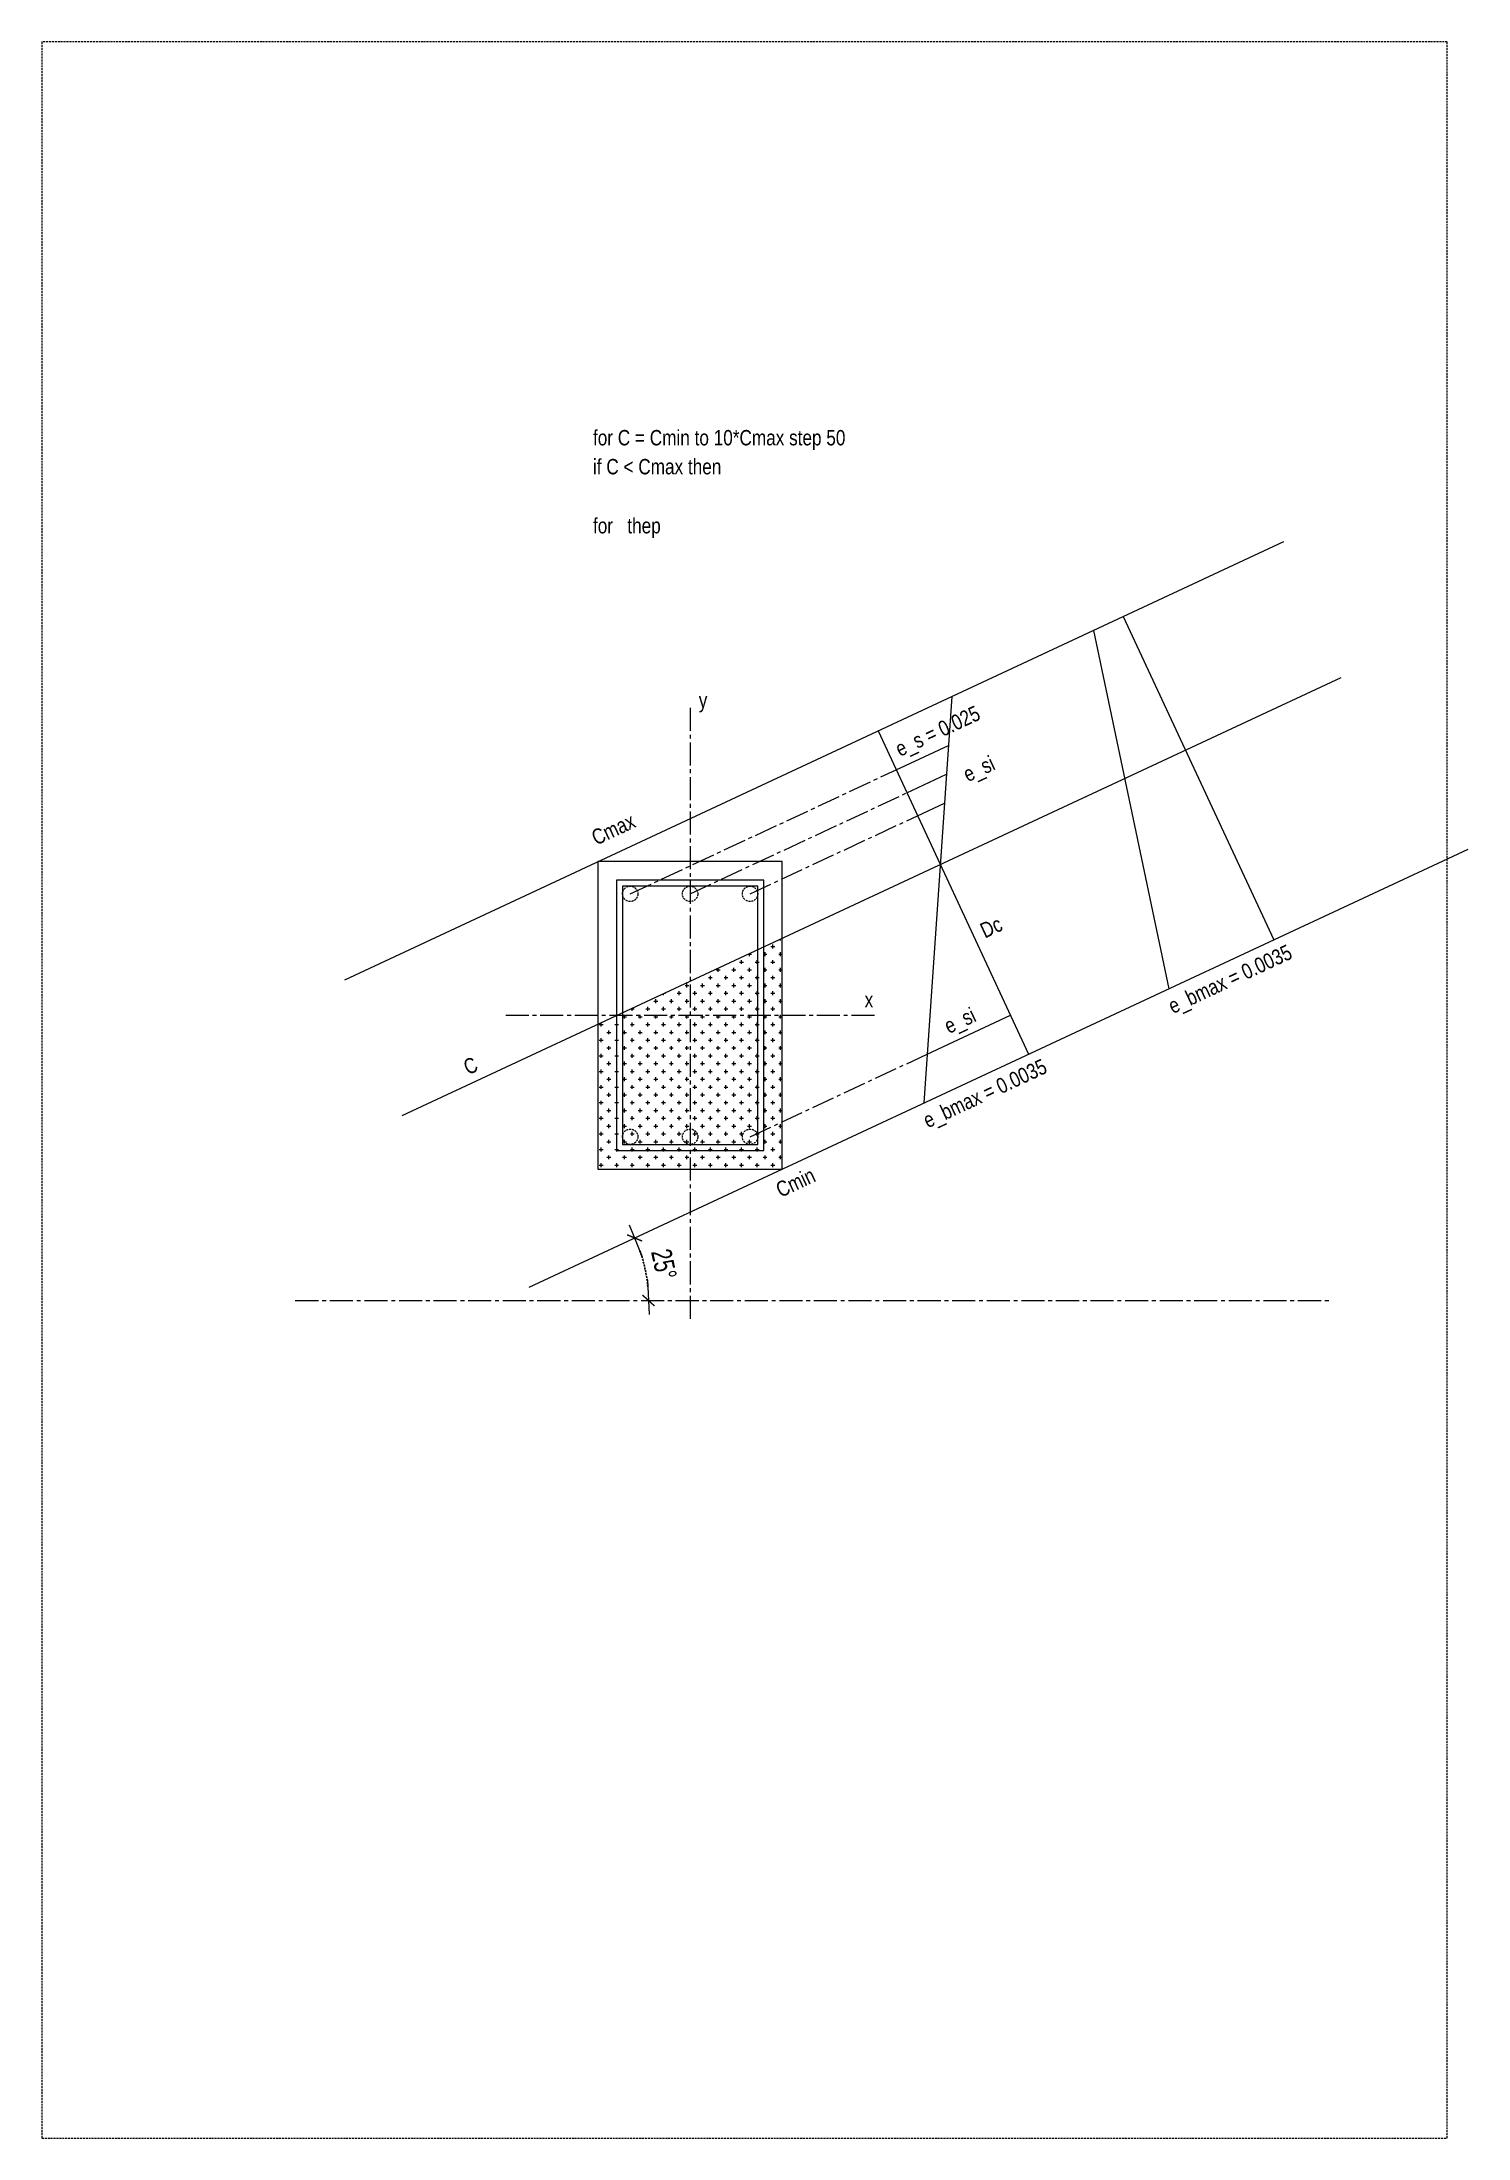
# Model space of a CAD drawing. Header units: millimetres. Extents: x -270655 to 676466, y -1281 to 105022.
# Drawn here: x -270655 to -268334, y 80434 to 83843 of the extents above; entities that cross this region are included whole.
import ezdxf
from ezdxf.enums import TextEntityAlignment as Align

# ---------------------------------------------------------------- set-up
doc = ezdxf.new("R2010")
doc.units = ezdxf.units.MM
doc.linetypes.add('CENTER2', pattern=[1.125, 0.75, -0.125, 0.125, -0.125])
doc.linetypes.add('HIDDEN2', pattern=[4.7625, 3.175, -1.5875])
doc.layers.get('Defpoints').update_dxf_attribs({"color": 151, "lineweight": 9})
for name, color, linetype, lineweight in [('NDC_S_AXIS', 5, 'CENTER2', 13), ('NDC_S_CONTINUOUS', 3, 'Continuous', 20), ('NDC_S_DIM', 1, 'Continuous', 15), ('NDC_S_HATCH COLUMN AND WALL', 251, 'Continuous', 13), ('NDC_S_VN TEXT', 7, 'Continuous', 20)]:
    doc.layers.add(name, color=color, linetype=linetype, lineweight=lineweight)
doc.styles.add('NDC_DIM', font='', dxfattribs={"width": 0.75})
doc.styles.add('NDC_VIE TXT', font='arial.ttf', dxfattribs={"width": 0.8})
doc.styles.get('NDC_DIM').set_extended_font_data('Dotum')
doc.dimstyles.new('NDC_dim_15', dxfattribs={"dimscale": 15, "dimtxt": 2.2, "dimasz": 1.5, "dimexe": 1.5, "dimexo": 2.5, "dimgap": 1, "dimtad": 1, "dimdec": 0, "dimzin": 0, "dimdsep": 46, "dimtxsty": 'NDC_DIM', "dimblk": 'DIMMARK', "dimcen": 0.09, "dimdle": 1.2, "dimclrd": 1, "dimclre": 1, "dimclrt": 3, "dimadec": 0, "dimazin": 0, "dimtfac": 1, "dimtdec": 0, "dimtix": 1, "dimtofl": 0, "dimtmove": 0, "dimatfit": 3, "dimfxl": 6, "dimfxlon": 1, "dimtolj": 1, "dimtzin": 0, "dimarcsym": 0})

msp = doc.modelspace()

# ---------------------------------------------------------------- texts
at = {"layer": 'NDC_S_VN TEXT', "color": 3, "style": 'NDC_VIE TXT', "width": 0.8}
for s, p in [('for C = Cmin to 10*Cmax step 50', (-269758, 83199.5)), ('if C < Cmax then', (-269758, 83152.4)), ('for   thep', (-269758, 83056.4)), ('y', (-269585.9, 82772.7)), ('x', (-269316.1, 82285.5))]:
    msp.add_text(s, height=25, dxfattribs=at).set_placement(p, align=Align.MIDDLE_LEFT)
for s, p in [('e_s = 0.025', (-269263.8, 82691.6)), ('e_si', (-269153.4, 82650.4)), ('Cmax', (-269758, 82547.4)), ('Dc', (-269125.7, 82396.3)), ('e_bmax = 0.0035', (-268819.8, 82273.5)), ('e_si', (-269184.3, 82241)), ('C', (-269966.4, 82173.9)), ('e_bmax = 0.0035', (-269218.6, 82087.6)), ('Cmin', (-269458, 81974.7))]:
    msp.add_text(s, height=25, rotation=25, dxfattribs=at).set_placement(p, align=Align.MIDDLE_LEFT)

# ---------------------------------------------------------------- blocks, each defined once
blk = doc.blocks.new('DIMMARK')
at = {"layer": 'NDC_S_DIM', "color": 1}
blk.add_line((-1.5, 0), (1, 0), dxfattribs=at)
at = {"layer": 'NDC_S_DIM', "color": 2, "const_width": 0.1}
blk.add_lwpolyline([(-0.42, -0.42), (0.42, 0.42)], dxfattribs=at)
blk = doc.blocks.new('*D331')
at = {"layer": 'Defpoints', "color": 0, "linetype": 'HIDDEN2', "transparency": 16777216}
for p in [(-268334.3, 82530.5), (-269861.9, 81818.1), (-269670.2, 81831.3), (-270242.3, 81796.4), (-268556.8, 81796.4)]:
    blk.add_point(p, dxfattribs=at)
at = {"layer": 'NDC_S_CONTINUOUS', "color": 1, "linetype": 'HIDDEN2', "lineweight": -2, "transparency": 16777216}
blk.add_arc((-269908.5, 81796.4), 240.8, 5.3557, 19.6443, dxfattribs=at)
at = {"layer": 'NDC_S_CONTINUOUS', "color": 1, "linetype": 'HIDDEN2', "lineweight": -2, "transparency": 16777216, "xscale": 22.5, "yscale": 22.5, "zscale": 22.5}
for p, rotation in [((-269690.3, 81898.2), 112.3221462408082), ((-269667.7, 81796.4), 272.6778537591916)]:
    blk.add_blockref('DIMMARK', p, dxfattribs=dict(at, rotation=rotation))
at = {"layer": 'NDC_S_CONTINUOUS', "color": 3, "linetype": 'HIDDEN2', "transparency": 16777216, "insert": (-269642.6, 81855.3), "char_height": 33, "attachment_point": 5, "rotation": 282.5, "style": 'NDC_DIM'}
blk.add_mtext('\\A1;25°', dxfattribs=at)

# ---------------------------------------------------------------- dimensions: what is measured, and where the dimension line sits
at = {"layer": 'NDC_S_CONTINUOUS', "linetype": 'HIDDEN2'}
dim = msp.add_angular_dim_2l(base=(-269670.2, 81831.3), line1=((-270242.3, 81796.4), (-268556.8, 81796.4)), line2=((-269861.9, 81818.1), (-268334.3, 82530.5)), dimstyle='NDC_dim_15', dxfattribs=at)
dim.commit()
dim.dimension.update_dxf_attribs({"geometry": '*D331', "text_midpoint": (-269642.6, 81855.3)})

# ---------------------------------------------------------------- hatches: boundary and pattern name
at = {"layer": 'NDC_S_CONTINUOUS', "linetype": 'HIDDEN2'}
h = msp.add_hatch(dxfattribs=at)
h.set_pattern_fill('CROSS', color=8, scale=2)
h.paths.add_polyline_path([(-269450, 82385.7), (-269750, 82245.8), (-269750, 82010.2), (-269450, 82010.2)])

# ---------------------------------------------------------------- linework, layer by layer
at = {"layer": 'NDC_S_AXIS', "ltscale": 50}
for p, q in [((-269600, 82760.2), (-269600, 81760.2)), ((-269697.5, 82457.7), (-269264.8, 82659.5)), ((-269600, 82457.7), (-269247.4, 82622.1)), ((-269502.5, 82457.7), (-269229.9, 82584.8)), ((-269900, 82260.2), (-269300, 82260.2)), ((-269502.5, 82062.7), (-269214.2, 82197.1)), ((-270242.3, 81796.4), (-268556.8, 81796.4))]:
    msp.add_line(p, q, dxfattribs=at)
at = {"layer": 'NDC_S_CONTINUOUS', "linetype": 'HIDDEN2'}
msp.add_lwpolyline([(-270654.6, 80434.4), (-268368.2, 80434.4), (-268368.2, 83843.1), (-270654.6, 83843.1)], close=True, dxfattribs=at)
at = {"layer": 'NDC_S_CONTINUOUS'}
msp.add_lwpolyline([(-269750, 82010.2), (-269450, 82010.2), (-269450, 82510.2), (-269750, 82510.2)], close=True, dxfattribs=at)
at = {"layer": 'NDC_S_CONTINUOUS', "linetype": 'HIDDEN2'}
for centre in [(-269697.5, 82457.7), (-269600, 82457.7), (-269502.5, 82457.7), (-269697.5, 82062.7), (-269600, 82062.7), (-269502.5, 82062.7)]:
    msp.add_circle(centre, 12.5, dxfattribs=at)
at = {"layer": 'NDC_S_HATCH COLUMN AND WALL'}
for p, q in [((-270161.9, 82318.1), (-268634.3, 83030.5)), ((-268895.5, 82908.6), (-268650.4, 82383)), ((-268943.8, 82886.1), (-268820.9, 82303.5)), ((-270068.4, 82097.3), (-268540.8, 82809.6)), ((-269174.2, 82778.7), (-269219.6, 82117.6)), ((-269294.3, 82722.7), (-269049.2, 82197.1)), ((-269264.8, 82659.5), (-269179.6, 82699.2)), ((-269247.4, 82622.1), (-269182.9, 82652.2)), ((-269229.9, 82584.8), (-269186.1, 82605.2)), ((-269861.9, 81818.1), (-268334.3, 82530.5)), ((-269214.2, 82197.1), (-269078.7, 82260.3))]:
    msp.add_line(p, q, dxfattribs=at)
for points in [[(-269720, 82040.2), (-269480, 82040.2), (-269480, 82480.2), (-269720, 82480.2)], [(-269710, 82050.2), (-269490, 82050.2), (-269490, 82470.2), (-269710, 82470.2)]]:
    msp.add_lwpolyline(points, close=True, dxfattribs=at)

msp.set_redraw_order([(e.dxf.handle, doc.entitydb.next_handle()) for e in msp.query("TEXT MTEXT ATTDEF DIMENSION ARC_DIMENSION")])  # texts and dimensions are drawn at this point

doc.saveas('drawing.dxf')
